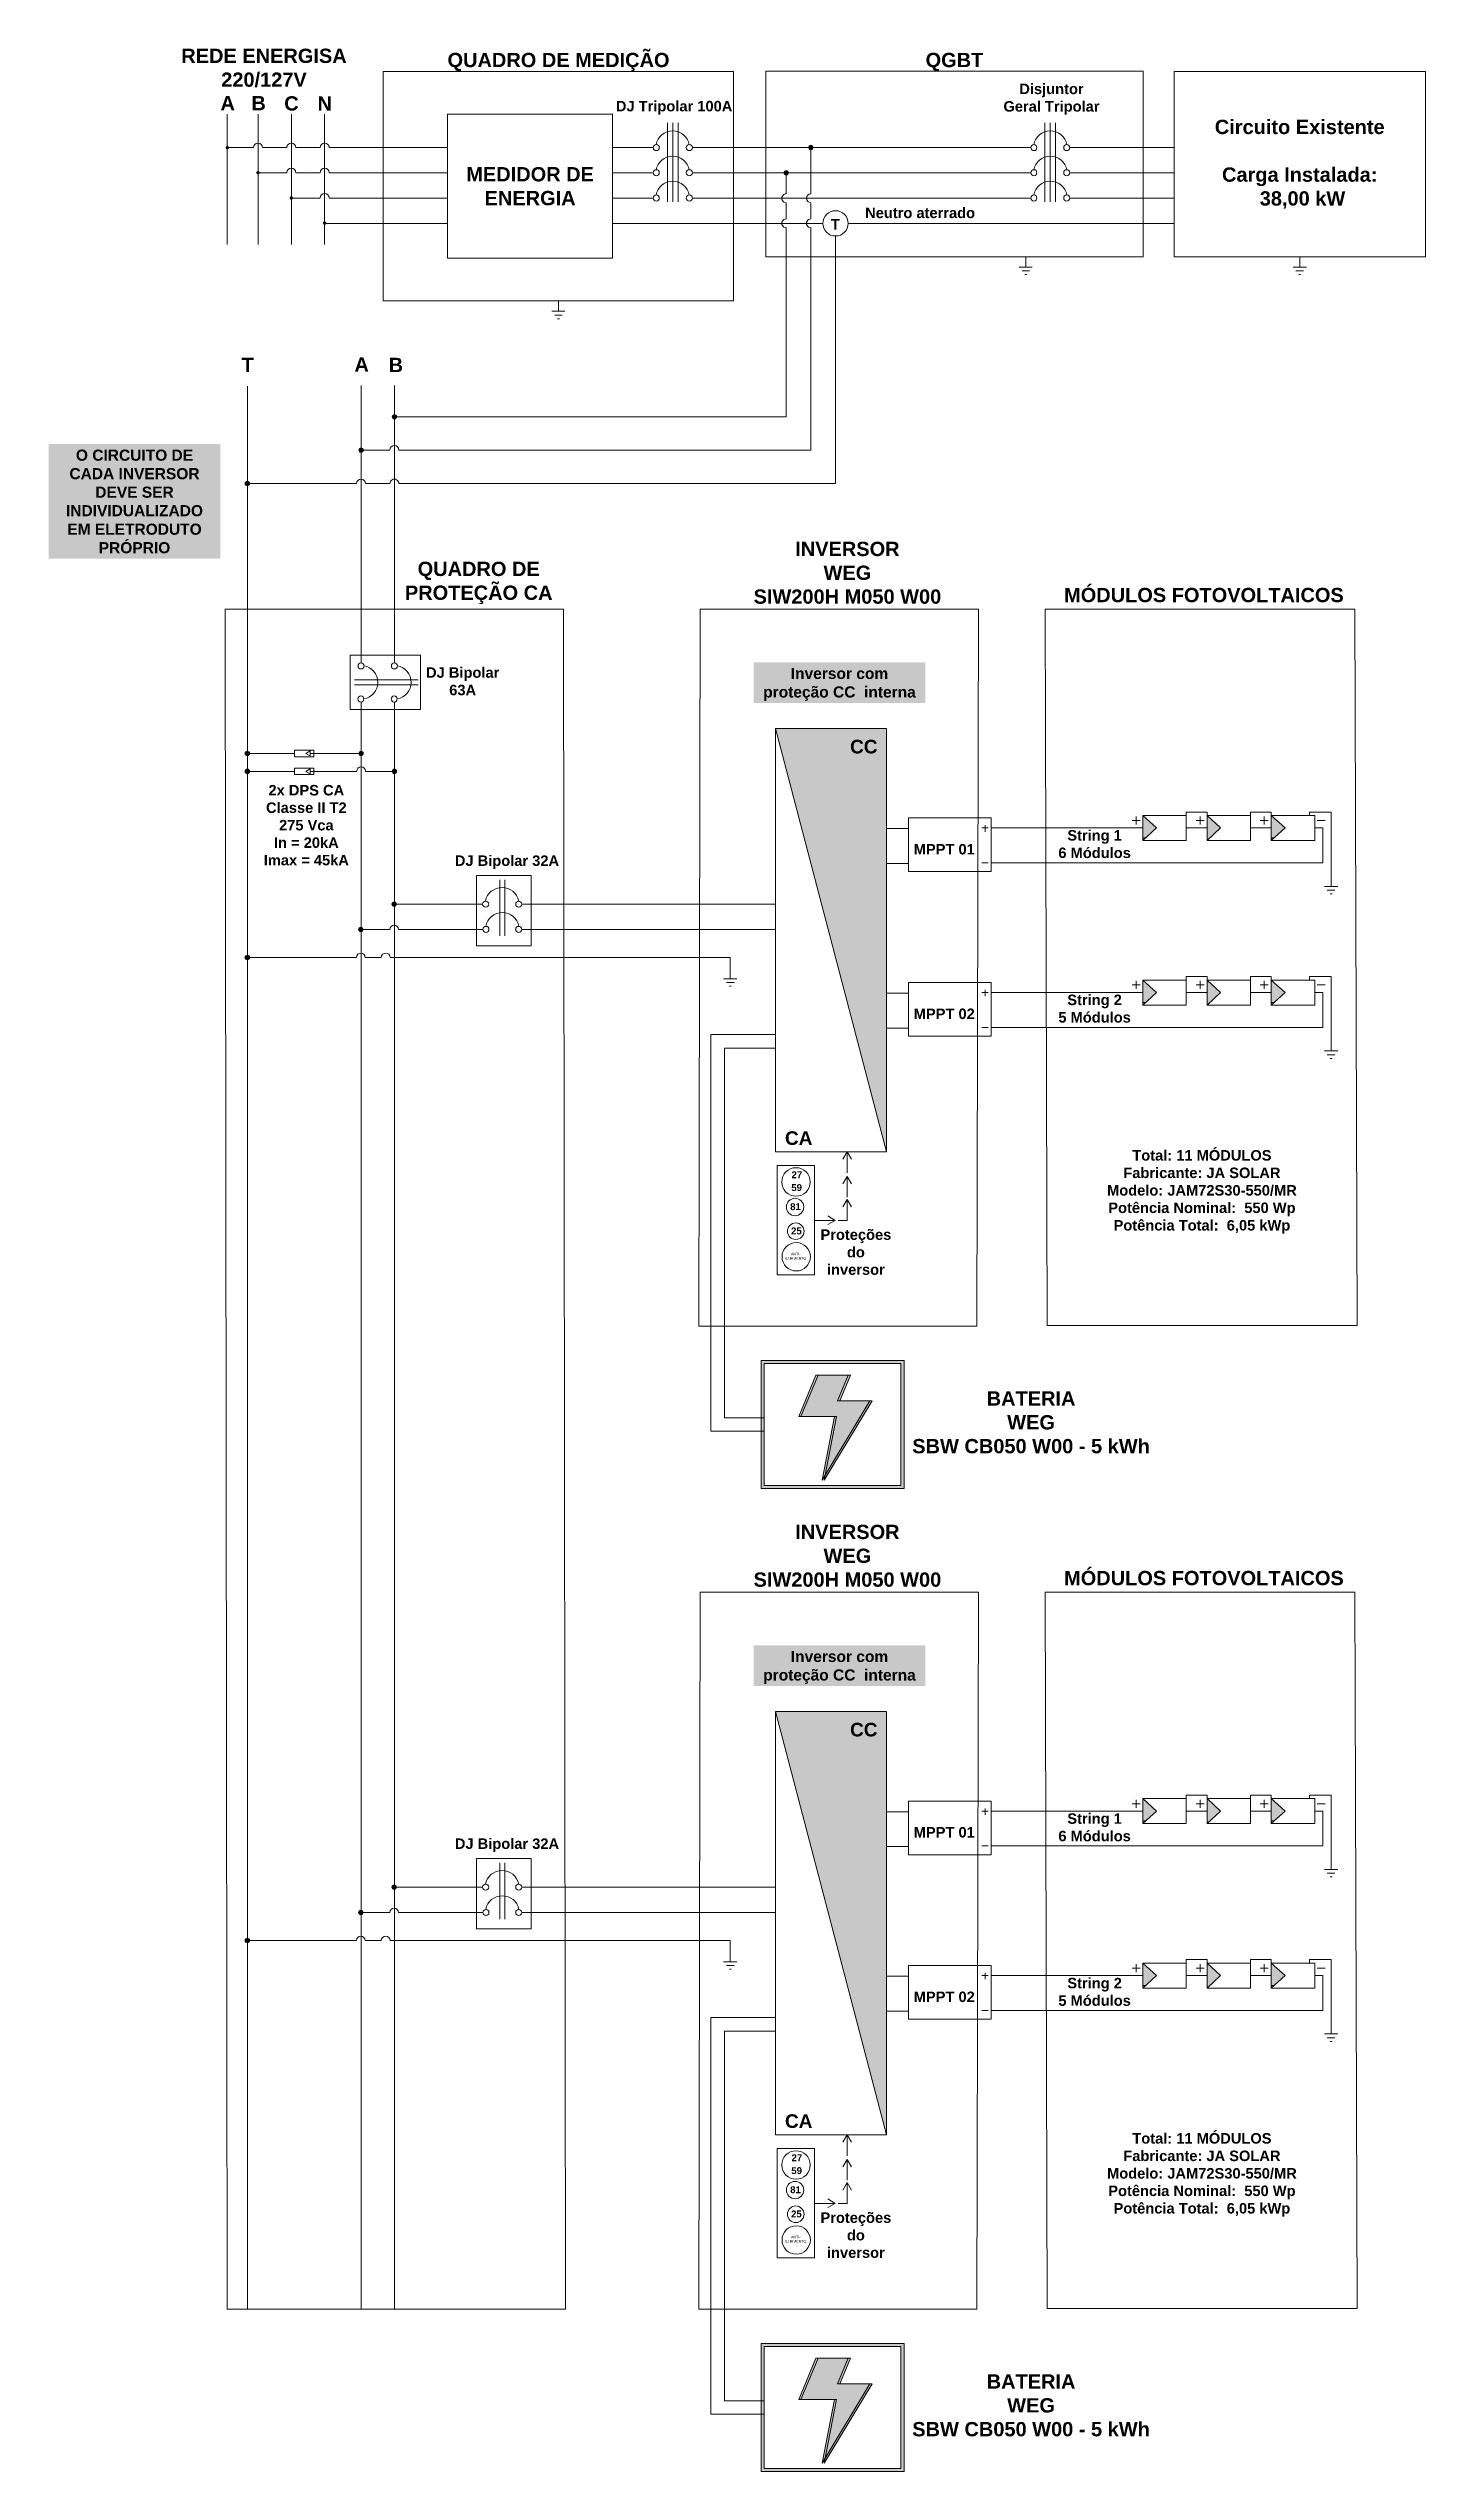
# Model space of a CAD drawing. Header units: millimetres. Extents: x 3949 to 6371, y -2050 to -943.
# Drawn here: x 6284.1 to 6346.1, y -1798.8 to -1689.7 of the extents above; entities that cross this region are included whole.
import ezdxf

# ---------------------------------------------------------------- set-up
doc = ezdxf.new("R2010")
doc.units = ezdxf.units.MM
doc.linetypes.add('ACAD_ISO03W100', pattern=[30, 12, -18])
doc.layers.add('DESENHO', color=7, linetype='Continuous', lineweight=0)
doc.styles.add('Annotative', font='arial.ttf')
doc.styles.add('PDF Arial', font='arial.ttf')
doc.styles.get("Standard").update_dxf_attribs({"font": 'arial.ttf'})
pattern_1 = [(0, (2467.905, -2305.0364), (0, 6.985), [5.08, -1.905]), (90, (2467.905, -2305.0364), (-6.985, 4e-16), [5.08, -1.905])]
pattern_2 = [(0, (2467.905, -2312.446), (0, 6.985), [5.08, -1.905]), (90, (2467.905, -2312.446), (-6.985, 4e-16), [5.08, -1.905])]
pattern_3 = [(0, (2467.905, -2349.308), (0, 6.985), [5.08, -1.905]), (90, (2467.905, -2349.308), (-6.985, 4e-16), [5.08, -1.905])]
pattern_4 = [(0, (2467.905, -2356.7175), (0, 6.985), [5.08, -1.905]), (90, (2467.905, -2356.7175), (-6.985, 4e-16), [5.08, -1.905])]

msp = doc.modelspace()

# ---------------------------------------------------------------- texts
at = {"lineweight": 0, "insert": (6326.3, -1697.37), "char_height": 0.4723, "width": 5.8231, "attachment_point": 9, "style": 'PDF Arial'}
msp.add_mtext('\\pxqc;{\\fArial|b1|i0|c0|p34;Neutro aterrado}', dxfattribs=at)
at = {"layer": 'DESENHO', "lineweight": 0}
for s, insert, char_height, width, attachment_point, style in [('\\pxqc;{\\fArial|b1|i0|c0|p34;REDE ENERGISA\\P220/127V}', (6288.97, -1691.47), 0.644, 9.7574, 7, 'PDF Arial'), ('\\pxqc;{\\fArial|b1|i0|c0|p34;Disjuntor \\P\\pt9;Geral Tripolar}', (6332.32, -1692.71), 0.4723, 6.0339, 9, 'PDF Arial'), ('{\\fArial|b1|i0|c0|p34;A}', (6292.54, -1692.51), 0.644, 9.8754, 9, 'PDF Arial'), ('{\\fArial|b1|i0|c0|p34;B}', (6293.93, -1692.51), 0.644, 9.8754, 9, 'PDF Arial'), ('{\\fArial|b1|i0|c0|p34;C}', (6295.41, -1692.53), 0.644, 9.8754, 9, 'PDF Arial'), ('\\pxqc;{\\fArial|b1|i0|c0|p34;DJ Tripolar 100A}', (6315.33, -1692.7), 0.4723, 6.0339, 9, 'PDF Arial'), ('\\pxqc;{\\fArial|b1|i0|c0|p34;Circuito Existente\\P\\PCarga Instalada:\\P 38,00 kW }', (6340.48, -1694.94), 0.644, 11.3255, 5, 'PDF Arial'), ('\\pxqc;{\\fArial|b1|i0|c0|p34;MEDIDOR DE ENERGIA}', (6305.83, -1695.93), 0.644, 7.4245, 5, 'PDF Arial'), ('{\\fArial|b1|i0|c0|p34;A}', (6298.57, -1704.28), 0.644, 9.8754, 9, 'PDF Arial'), ('{\\fArial|b1|i0|c0|p34;B}', (6300.11, -1704.3), 0.644, 9.8754, 9, 'PDF Arial'), ('\\pxqc;{\\fArial|b1|i0|c0|p34;INVERSOR\\PWEG\\PSIW200H M050 W00}', (6314.87, -1714.74), 0.644, 10.4912, 7, 'PDF Arial'), ('{\\fArial|b1|i0|c0|p34;MÓDULOS FOTOVOLTAICOS}', (6329.87, -1714.67), 0.644, 13.8912, 7, 'PDF Arial'), ('{\\fArial|b1|i0|c0|p34;MÓDULOS FOTOVOLTAICOS}', (6329.87, -1714.67), 0.644, 13.8912, 7, 'PDF Arial'), ('\\pxqc;{\\fArial|b1|i0|c0|p34;DJ Bipolar 63A}', (6304.94, -1718.86), 0.4723, 4.2913, 9, 'PDF Arial'), ('\\pxqc;{\\fArial|b1|i0|c0|p34;2x DPS CA\\PClasse II T2\\P275 Vca\\PIn = 20kA\\PImax = 45kA}', (6298.25, -1726.52), 0.4723, 4.9896, 9, 'PDF Arial'), ('\\pxqc;{\\fArial|b1|i0|c0|p34;String 1\\P6 Módulos}', (6333.74, -1726.19), 0.4723, 4.9896, 9, 'PDF Arial'), ('\\pxqc;{\\fArial|b1|i0|c0|p34;DJ Bipolar 32A}', (6307.1, -1726.68), 0.4723, 4.6226, 9, 'PDF Arial'), ('{\\fArial|b1|i0|c0|p34;MPPT 01}', (6325.85, -1726.03), 0.4723, 4.9896, 9, 'PDF Arial'), ('{\\fArial|b1|i0|c0|p34;MPPT 01}', (6325.85, -1726.03), 0.4723, 4.9896, 9, 'PDF Arial'), ('\\pxqc;{\\fArial|b1|i0|c0|p34;String 2\\P5 Módulos}', (6333.74, -1733.6), 0.4723, 4.9896, 9, 'PDF Arial'), ('{\\fArial|b1|i0|c0|p34;MPPT 02}', (6325.85, -1733.44), 0.4723, 4.9896, 9, 'PDF Arial'), ('{\\fArial|b1|i0|c0|p34;MPPT 02}', (6325.85, -1733.44), 0.4723, 4.9896, 9, 'PDF Arial'), ('\\pxqc,t12;{\\fArial|b1|i0|c0|p34;Total: 11 MÓDULOS \\P\\ptz;Fabricante: JA SOLAR\\PModelo: JAM72S30-550/MR\\PPotência Nominal:  550 Wp\\PPotência Total:  6,05 kWp}', (6343.05, -1743.1), 0.4723, 13.9463, 9, 'Annotative'), ('\\pxqc;{\\fArial|b1|i0|c0|p34;BATERIA\\PWEG\\PSBW CB050 W00 - 5 kWh}', (6322.74, -1753), 0.644, 11.2895, 7, 'PDF Arial'), ('\\pxqc;{\\fArial|b1|i0|c0|p34;INVERSOR\\PWEG\\PSIW200H M050 W00}', (6314.87, -1759.01), 0.644, 10.4912, 7, 'PDF Arial'), ('{\\fArial|b1|i0|c0|p34;MÓDULOS FOTOVOLTAICOS}', (6329.87, -1758.94), 0.644, 13.8912, 7, 'PDF Arial'), ('{\\fArial|b1|i0|c0|p34;MÓDULOS FOTOVOLTAICOS}', (6329.87, -1758.94), 0.644, 13.8912, 7, 'PDF Arial'), ('{\\fArial|b1|i0|c0|p34;MPPT 01}', (6325.85, -1770.3), 0.4723, 4.9896, 9, 'PDF Arial'), ('{\\fArial|b1|i0|c0|p34;MPPT 01}', (6325.85, -1770.3), 0.4723, 4.9896, 9, 'PDF Arial'), ('\\pxqc;{\\fArial|b1|i0|c0|p34;String 1\\P6 Módulos}', (6333.74, -1770.47), 0.4723, 4.9896, 9, 'PDF Arial'), ('\\pxqc;{\\fArial|b1|i0|c0|p34;DJ Bipolar 32A}', (6307.1, -1770.95), 0.4723, 4.6226, 9, 'PDF Arial'), ('{\\fArial|b1|i0|c0|p34;MPPT 02}', (6325.85, -1777.71), 0.4723, 4.9896, 9, 'PDF Arial'), ('{\\fArial|b1|i0|c0|p34;MPPT 02}', (6325.85, -1777.71), 0.4723, 4.9896, 9, 'PDF Arial'), ('\\pxqc;{\\fArial|b1|i0|c0|p34;String 2\\P5 Módulos}', (6333.74, -1777.88), 0.4723, 4.9896, 9, 'PDF Arial'), ('\\pxqc,t12;{\\fArial|b1|i0|c0|p34;Total: 11 MÓDULOS \\P\\ptz;Fabricante: JA SOLAR\\PModelo: JAM72S30-550/MR\\PPotência Nominal:  550 Wp\\PPotência Total:  6,05 kWp}', (6343.05, -1787.37), 0.4723, 13.9463, 9, 'Annotative'), ('\\pxqc;{\\fArial|b1|i0|c0|p34;BATERIA\\PWEG\\PSBW CB050 W00 - 5 kWh}', (6322.74, -1797.27), 0.644, 11.2895, 7, 'PDF Arial')]:
    msp.add_mtext(s, dxfattribs=dict(at, insert=insert, char_height=char_height, width=width, attachment_point=attachment_point, style=style))
at = {"layer": 'DESENHO', "lineweight": 0, "style": 'PDF Arial'}
for s, width, gutter_width, heights, insert, char_height, attachment_point in [('\\pxqc;{\\fArial|b1|i0|c0|p34;QUADRO DE MEDIÇÃO}', 15.7613, 18.41, [2.49], (6314.99, -1690.76), 0.644, 9), ('\\pxqc;{\\fArial|b1|i0|c0|p34;QGBT}', 16.991, 25.9, [0.713], (6333.43, -1690.75), 0.644, 9), ('\\pxqc;{\\fArial|b1|i0|c0|p34;QUADRO DE \\PPROTEÇÃO CA}', 13.8912, 25.9, [3.5], (6296.57, -1714.75), 0.644, 7), ('\\pxqc;{\\fArial|b1|i0|c0|p34;Proteções \\Pdo inversor}', 1.5658, 12.5, [0], (6321.28, -1744.96), 0.4723, 9), ('\\pxqc;{\\fArial|b1|i0|c0|p34;Proteções \\Pdo inversor}', 1.5658, 12.5, [0], (6321.28, -1744.96), 0.4723, 9), ('\\pxqc;{\\fArial|b1|i0|c0|p34;Proteções \\Pdo inversor}', 1.5658, 12.5, [0], (6321.28, -1789.23), 0.4723, 9), ('\\pxqc;{\\fArial|b1|i0|c0|p34;Proteções \\Pdo inversor}', 1.5658, 12.5, [0], (6321.28, -1789.23), 0.4723, 9)]:
    msp.add_mtext_dynamic_manual_height_columns(s, width=width, gutter_width=gutter_width, heights=heights, dxfattribs=dict(at, insert=insert, char_height=char_height, attachment_point=attachment_point))
at = {"layer": 'DESENHO', "color": 5, "lineweight": 0, "insert": (6296.91, -1692.53), "char_height": 0.644, "width": 9.8754, "attachment_point": 9, "style": 'PDF Arial'}
msp.add_mtext('{\\fArial|b1|i0|c0|p34;N}', dxfattribs=at)
at = {"layer": 'DESENHO', "color": 3, "lineweight": 0, "insert": (6319.94, -1697.88), "char_height": 0.4734, "attachment_point": 9, "style": 'PDF Arial'}
msp.add_mtext_dynamic_manual_height_columns('\\pxqc;{\\fArial|b1|i0|c0|p34;T}', width=0.7284, gutter_width=19.04, heights=[0.524], dxfattribs=at)
at = {"layer": 'DESENHO', "color": 3, "lineweight": 0, "insert": (6293.39, -1704.29), "char_height": 0.644, "width": 9.8754, "attachment_point": 9, "style": 'PDF Arial'}
msp.add_mtext('{\\fArial|b1|i0|c0|p34;T}', dxfattribs=at)
at = {"layer": 'DESENHO', "char_height": 0.5, "attachment_point": 1, "style": 'PDF Arial', "bg_fill": 1, "box_fill_scale": 1.5, "bg_fill_color": 1, "bg_fill_transparency": 0}
for s, insert in [('\\pxqc;{\\fArial|b1|i0|c0|p34;\\C255;\\c16777215;O CIRCUITO DE CADA INVERSOR DEVE SER INDIVIDUALIZADO EM ELETRODUTO PRÓPRIO}', (6284.4, -1707.79)), ('\\pxqc;{\\fArial|b1|i0|c0|p34;\\C255;\\c16777215;Inversor com proteção CC  interna}', (6316.14, -1717.62)), ('\\pxqc;{\\fArial|b1|i0|c0|p34;\\C255;\\c16777215;Inversor com proteção CC  interna}', (6316.14, -1761.89))]:
    msp.add_mtext_dynamic_manual_height_columns(s, width=7.2381, gutter_width=55.22, heights=[0], dxfattribs=dict(at, insert=insert))
at = {"layer": 'DESENHO', "lineweight": 0, "char_height": 0.6122, "attachment_point": 9, "style": 'PDF Arial'}
for s, insert in [('{\\fArial|b1|i0|c0|p34;CC}', (6321.47, -1721.48)), ('{\\fArial|b1|i0|c0|p34;CC}', (6321.47, -1721.48)), ('{\\fArial|b1|i0|c0|p34;CA}', (6318.54, -1739.11)), ('{\\fArial|b1|i0|c0|p34;CA}', (6318.54, -1739.11)), ('{\\fArial|b1|i0|c0|p34;CC}', (6321.47, -1765.75)), ('{\\fArial|b1|i0|c0|p34;CC}', (6321.47, -1765.75)), ('{\\fArial|b1|i0|c0|p34;CA}', (6318.54, -1783.38)), ('{\\fArial|b1|i0|c0|p34;CA}', (6318.54, -1783.38))]:
    msp.add_mtext(s, dxfattribs=dict(at, insert=insert))
at = {"layer": 'DESENHO', "lineweight": 0, "char_height": 0.3104, "attachment_point": 3}
for s, width, heights, insert in [('\\pxql;{\\fArial|b1|i0|c0|p34;27}', 3.9314, [0.102], (6321.53, -1740.29)), ('\\pxql;{\\fArial|b1|i0|c0|p34;27}', 3.9314, [0.102], (6321.53, -1740.29)), ('\\pxql;{\\fArial|b1|i0|c0|p34;59}', 3.9314, [0.102], (6321.52, -1740.87)), ('\\pxql;{\\fArial|b1|i0|c0|p34;59}', 3.9314, [0.102], (6321.52, -1740.87)), ('\\pxql;{\\fArial|b1|i0|c0|p34;81}', 3.9314, [0.102], (6321.47, -1741.73)), ('\\pxql;{\\fArial|b1|i0|c0|p34;81}', 3.9314, [0.102], (6321.47, -1741.73)), ('\\pxql;{\\fArial|b1|i0|c0|p34;25}', 3.9314, [0.102], (6321.51, -1742.82)), ('\\pxql;{\\fArial|b1|i0|c0|p34;25}', 3.9314, [0.102], (6321.51, -1742.82)), ('\\pxqc;{\\H0.375x;ANTI-\\PILHAMENTO}', 1.9438, [0.999], (6318.76, -1743.96)), ('\\pxqc;{\\H0.375x;ANTI-\\PILHAMENTO}', 1.9438, [0.999], (6318.76, -1743.96)), ('\\pxql;{\\fArial|b1|i0|c0|p34;27}', 3.9314, [0.102], (6321.53, -1784.56)), ('\\pxql;{\\fArial|b1|i0|c0|p34;27}', 3.9314, [0.102], (6321.53, -1784.56)), ('\\pxql;{\\fArial|b1|i0|c0|p34;59}', 3.9314, [0.102], (6321.52, -1785.14)), ('\\pxql;{\\fArial|b1|i0|c0|p34;59}', 3.9314, [0.102], (6321.52, -1785.14)), ('\\pxql;{\\fArial|b1|i0|c0|p34;81}', 3.9314, [0.102], (6321.47, -1786)), ('\\pxql;{\\fArial|b1|i0|c0|p34;81}', 3.9314, [0.102], (6321.47, -1786)), ('\\pxql;{\\fArial|b1|i0|c0|p34;25}', 3.9314, [0.102], (6321.51, -1787.09)), ('\\pxql;{\\fArial|b1|i0|c0|p34;25}', 3.9314, [0.102], (6321.51, -1787.09)), ('\\pxqc;{\\H0.375x;ANTI-\\PILHAMENTO}', 1.9438, [0.999], (6318.76, -1788.23)), ('\\pxqc;{\\H0.375x;ANTI-\\PILHAMENTO}', 1.9438, [0.999], (6318.76, -1788.23))]:
    msp.add_mtext_dynamic_manual_height_columns(s, width=width, gutter_width=12.5, heights=heights, dxfattribs=dict(at, insert=insert))

# ---------------------------------------------------------------- blocks, each defined once
blk = doc.blocks.new('bolt_grey')
at = {"layer": 'DESENHO', "true_color": 0x939598}
h = blk.add_hatch(color=252, dxfattribs=at)
h.dxf.hatch_style = 1
h.paths.add_polyline_path([(11.8, -26.5), (3.9, -66.9), (34.4, -16.4), (13.8, -16.4), (20.6, 0), (0, 0), (-10.9, -26.5)])
at = {"layer": 'DESENHO', "color": 252, "true_color": 0x939598}
for p, q in [((0, 0), (-10.9, -26.5)), ((0, 0), (20.6, 0)), ((20.6, 0), (13.8, -16.4)), ((-10.9, -26.5), (11.8, -26.5)), ((34.4, -16.4), (3.9, -66.9)), ((11.8, -26.5), (3.9, -66.9)), ((13.8, -16.4), (34.4, -16.4))]:
    blk.add_line(p, q, dxfattribs=at)
blk = doc.blocks.new('bolt')
at = {"layer": 'DESENHO'}
h = blk.add_hatch(color=256, dxfattribs=at)
h.dxf.hatch_style = 1
h.paths.add_polyline_path([(11.8, -26.5), (3.9, -66.9), (34.4, -16.4), (13.8, -16.4), (20.6, 0), (0, 0), (-10.9, -26.5)])
for p, q in [((0, 0), (-10.9, -26.5)), ((0, 0), (20.6, 0)), ((20.6, 0), (13.8, -16.4)), ((-10.9, -26.5), (11.8, -26.5)), ((34.4, -16.4), (3.9, -66.9)), ((11.8, -26.5), (3.9, -66.9)), ((13.8, -16.4), (34.4, -16.4))]:
    blk.add_line(p, q, dxfattribs=at)
blk = doc.blocks.new('battery')
at = {"layer": 'DESENHO'}
h = blk.add_hatch(color=256, dxfattribs=at)
h.dxf.hatch_style = 1
h.paths.add_polyline_path([(0, 0), (0, -81.6), (91.1, -81.6), (91.1, 0)])
h.paths.add_polyline_path([(89.1, -2), (89.1, -79.6), (2, -79.6), (2, -2)], flags=16)
for points in [[(0, 0), (91.1, 0), (91.1, -81.6), (0, -81.6)], [(2, -2), (89.1, -2), (89.1, -79.6), (2, -79.6)]]:
    blk.add_lwpolyline(points, close=True, dxfattribs=at)
for name, p in [('bolt', (34.9, -9.3)), ('bolt_grey', (36.3, -9.3))]:
    blk.add_blockref(name, p, dxfattribs=at)

# ---------------------------------------------------------------- hatches: boundary and pattern name
at = {"layer": 'DESENHO', "lineweight": 0}
h = msp.add_hatch(color=256, dxfattribs=at)
h.dxf.hatch_style = 1
h.paths.add_polyline_path([(6292.28, -1694.19, -1), (6292.12, -1694.19, -1)])
h = msp.add_hatch(color=256, dxfattribs=at)
h.dxf.hatch_style = 1
h.paths.add_polyline_path([(6318.57, -1694.18, 1), (6318.37, -1694.18, 1)])
h = msp.add_hatch(color=256, dxfattribs=at)
h.dxf.hatch_style = 1
h.paths.add_polyline_path([(6293.66, -1695.32, -1), (6293.5, -1695.32, -1)])
h = msp.add_hatch(color=256, dxfattribs=at)
h.dxf.hatch_style = 1
h.paths.add_polyline_path([(6317.46, -1695.32, 1), (6317.26, -1695.32, 1)])
h = msp.add_hatch(color=256, dxfattribs=at)
h.dxf.hatch_style = 1
h.paths.add_polyline_path([(6295.16, -1696.46, -1), (6295, -1696.46, -1)])
h = msp.add_hatch(color=5, dxfattribs=at)
h.dxf.hatch_style = 1
h.paths.add_polyline_path([(6296.66, -1697.59, -1), (6296.5, -1697.59, -1)])
h = msp.add_hatch(color=256, dxfattribs=at)
h.dxf.hatch_style = 1
h.paths.add_polyline_path([(6299.82, -1706.31, 1), (6299.62, -1706.31, 1)])
h = msp.add_hatch(color=256, dxfattribs=at)
h.dxf.hatch_style = 1
h.paths.add_polyline_path([(6298.32, -1707.81, 1), (6298.12, -1707.81, 1)])
h = msp.add_hatch(color=3, dxfattribs=at)
h.dxf.hatch_style = 1
h.paths.add_polyline_path([(6293.2, -1709.32, 1), (6293, -1709.32, 1)])
h = msp.add_hatch(color=256, dxfattribs=at)
h.dxf.hatch_style = 1
h.paths.add_polyline_path([(6321.88, -1720.35), (6316.88, -1720.35), (6321.88, -1739.17)])
h.paths.add_polyline_path([(6320.13, -1721.81), (6321.67, -1721.81), (6321.67, -1720.55), (6320.13, -1720.55)], flags=24)
h = msp.add_hatch(color=256, dxfattribs=at)
h.dxf.hatch_style = 1
h.paths.add_polyline_path([(6321.88, -1720.35), (6316.88, -1720.35), (6321.88, -1739.42)])
h.paths.add_polyline_path([(6320.13, -1721.81), (6321.67, -1721.81), (6321.67, -1720.55), (6320.13, -1720.55)], flags=16)
h = msp.add_hatch(color=3, dxfattribs=at)
h.dxf.hatch_style = 1
h.paths.add_polyline_path([(6293.2, -1721.47, 1), (6293, -1721.47, 1)])
h = msp.add_hatch(color=3, dxfattribs=at)
h.dxf.hatch_style = 1
h.paths.add_polyline_path([(6293.2, -1721.47, 1), (6293, -1721.47, 1)])
h = msp.add_hatch(color=256, dxfattribs=at)
h.dxf.hatch_style = 1
h.paths.add_polyline_path([(6298.32, -1721.47, 1), (6298.12, -1721.47, 1)])
h = msp.add_hatch(color=256, dxfattribs=at)
h.dxf.hatch_style = 1
h.paths.add_polyline_path([(6298.32, -1721.47, 1), (6298.12, -1721.47, 1)])
h = msp.add_hatch(color=3, dxfattribs=at)
h.dxf.hatch_style = 1
h.paths.add_polyline_path([(6293.2, -1722.28, 1), (6293, -1722.28, 1)])
h = msp.add_hatch(color=3, dxfattribs=at)
h.dxf.hatch_style = 1
h.paths.add_polyline_path([(6293.2, -1722.28, 1), (6293, -1722.28, 1)])
h = msp.add_hatch(color=256, dxfattribs=at)
h.dxf.hatch_style = 1
h.paths.add_polyline_path([(6299.82, -1722.28, 1), (6299.62, -1722.28, 1)])
h = msp.add_hatch(color=256, dxfattribs=at)
h.dxf.hatch_style = 1
h.paths.add_polyline_path([(6299.82, -1722.28, 1), (6299.62, -1722.28, 1)])
h = msp.add_hatch(dxfattribs=at)
h.set_pattern_fill('ANGLE')
h.set_pattern_definition(pattern_1)
h.paths.add_polyline_path([(6339.19, -1725.4), (6339.82, -1724.83), (6339.19, -1724.27)])
h.paths.add_polyline_path([(6336.31, -1725.4), (6336.92, -1724.83), (6336.31, -1724.27)])
h.paths.add_polyline_path([(6333.42, -1725.4), (6334.03, -1724.83), (6333.42, -1724.27)])
h = msp.add_hatch(color=7, dxfattribs=at)
h.dxf.hatch_style = 1
h.paths.add_polyline_path([(6333.42, -1725.4), (6334.03, -1724.83), (6333.42, -1724.27)])
h.paths.add_polyline_path([(6336.31, -1725.4), (6336.92, -1724.83), (6336.31, -1724.27)])
h.paths.add_polyline_path([(6339.19, -1725.4), (6339.82, -1724.83), (6339.19, -1724.27)])
h = msp.add_hatch(dxfattribs=at)
h.set_pattern_fill('ANGLE')
h.set_pattern_definition(pattern_1)
h.paths.add_polyline_path([(6339.19, -1725.4), (6339.82, -1724.83), (6339.19, -1724.27)])
h.paths.add_polyline_path([(6336.31, -1725.4), (6336.92, -1724.83), (6336.31, -1724.27)])
h.paths.add_polyline_path([(6333.42, -1725.4), (6334.03, -1724.83), (6333.42, -1724.27)])
h = msp.add_hatch(color=7, dxfattribs=at)
h.dxf.hatch_style = 1
h.paths.add_polyline_path([(6333.42, -1725.4), (6334.03, -1724.83), (6333.42, -1724.27)])
h.paths.add_polyline_path([(6336.31, -1725.4), (6336.92, -1724.83), (6336.31, -1724.27)])
h.paths.add_polyline_path([(6339.19, -1725.4), (6339.82, -1724.83), (6339.19, -1724.27)])
h = msp.add_hatch(color=256, dxfattribs=at)
h.dxf.hatch_style = 1
h.paths.add_polyline_path([(6299.81, -1728.26, 1), (6299.61, -1728.26, 1)])
h = msp.add_hatch(color=256, dxfattribs=at)
h.dxf.hatch_style = 1
h.paths.add_polyline_path([(6298.31, -1729.4, 1), (6298.11, -1729.4, 1)])
h = msp.add_hatch(color=3, dxfattribs=at)
h.dxf.hatch_style = 1
h.paths.add_polyline_path([(6293.19, -1730.66, 1), (6293, -1730.66, 1)])
h = msp.add_hatch(dxfattribs=at)
h.set_pattern_fill('ANGLE')
h.set_pattern_definition(pattern_2)
h.paths.add_polyline_path([(6339.19, -1732.81), (6339.82, -1732.24), (6339.19, -1731.68)])
h.paths.add_polyline_path([(6336.31, -1732.81), (6336.92, -1732.24), (6336.31, -1731.68)])
h.paths.add_polyline_path([(6333.42, -1732.81), (6334.03, -1732.24), (6333.42, -1731.68)])
h = msp.add_hatch(color=7, dxfattribs=at)
h.dxf.hatch_style = 1
h.paths.add_polyline_path([(6333.42, -1732.81), (6334.03, -1732.24), (6333.42, -1731.68)])
h.paths.add_polyline_path([(6336.31, -1732.81), (6336.92, -1732.24), (6336.31, -1731.68)])
h.paths.add_polyline_path([(6339.19, -1732.81), (6339.82, -1732.24), (6339.19, -1731.68)])
h = msp.add_hatch(dxfattribs=at)
h.set_pattern_fill('ANGLE')
h.set_pattern_definition(pattern_2)
h.paths.add_polyline_path([(6339.19, -1732.81), (6339.82, -1732.24), (6339.19, -1731.68)])
h.paths.add_polyline_path([(6336.31, -1732.81), (6336.92, -1732.24), (6336.31, -1731.68)])
h.paths.add_polyline_path([(6333.42, -1732.81), (6334.03, -1732.24), (6333.42, -1731.68)])
h = msp.add_hatch(color=7, dxfattribs=at)
h.dxf.hatch_style = 1
h.paths.add_polyline_path([(6333.42, -1732.81), (6334.03, -1732.24), (6333.42, -1731.68)])
h.paths.add_polyline_path([(6336.31, -1732.81), (6336.92, -1732.24), (6336.31, -1731.68)])
h.paths.add_polyline_path([(6339.19, -1732.81), (6339.82, -1732.24), (6339.19, -1731.68)])
h = msp.add_hatch(color=256, dxfattribs=at)
h.dxf.hatch_style = 1
h.paths.add_polyline_path([(6321.88, -1764.62), (6316.88, -1764.62), (6321.88, -1783.44)])
h.paths.add_polyline_path([(6320.13, -1766.08), (6321.67, -1766.08), (6321.67, -1764.82), (6320.13, -1764.82)], flags=24)
h = msp.add_hatch(color=256, dxfattribs=at)
h.dxf.hatch_style = 1
h.paths.add_polyline_path([(6321.88, -1764.62), (6316.88, -1764.62), (6321.88, -1783.69)])
h.paths.add_polyline_path([(6320.13, -1766.08), (6321.67, -1766.08), (6321.67, -1764.82), (6320.13, -1764.82)], flags=16)
h = msp.add_hatch(dxfattribs=at)
h.set_pattern_fill('ANGLE')
h.set_pattern_definition(pattern_3)
h.paths.add_polyline_path([(6339.19, -1769.67), (6339.82, -1769.1), (6339.19, -1768.54)])
h.paths.add_polyline_path([(6336.31, -1769.67), (6336.92, -1769.1), (6336.31, -1768.54)])
h.paths.add_polyline_path([(6333.42, -1769.67), (6334.03, -1769.1), (6333.42, -1768.54)])
h = msp.add_hatch(color=7, dxfattribs=at)
h.dxf.hatch_style = 1
h.paths.add_polyline_path([(6333.42, -1769.67), (6334.03, -1769.1), (6333.42, -1768.54)])
h.paths.add_polyline_path([(6336.31, -1769.67), (6336.92, -1769.1), (6336.31, -1768.54)])
h.paths.add_polyline_path([(6339.19, -1769.67), (6339.82, -1769.1), (6339.19, -1768.54)])
h = msp.add_hatch(dxfattribs=at)
h.set_pattern_fill('ANGLE')
h.set_pattern_definition(pattern_3)
h.paths.add_polyline_path([(6339.19, -1769.67), (6339.82, -1769.1), (6339.19, -1768.54)])
h.paths.add_polyline_path([(6336.31, -1769.67), (6336.92, -1769.1), (6336.31, -1768.54)])
h.paths.add_polyline_path([(6333.42, -1769.67), (6334.03, -1769.1), (6333.42, -1768.54)])
h = msp.add_hatch(color=7, dxfattribs=at)
h.dxf.hatch_style = 1
h.paths.add_polyline_path([(6333.42, -1769.67), (6334.03, -1769.1), (6333.42, -1768.54)])
h.paths.add_polyline_path([(6336.31, -1769.67), (6336.92, -1769.1), (6336.31, -1768.54)])
h.paths.add_polyline_path([(6339.19, -1769.67), (6339.82, -1769.1), (6339.19, -1768.54)])
h = msp.add_hatch(color=256, dxfattribs=at)
h.dxf.hatch_style = 1
h.paths.add_polyline_path([(6299.81, -1772.53, 1), (6299.61, -1772.53, 1)])
h = msp.add_hatch(color=256, dxfattribs=at)
h.dxf.hatch_style = 1
h.paths.add_polyline_path([(6298.31, -1773.67, 1), (6298.11, -1773.67, 1)])
h = msp.add_hatch(color=3, dxfattribs=at)
h.dxf.hatch_style = 1
h.paths.add_polyline_path([(6293.19, -1774.93, 1), (6293, -1774.93, 1)])
h = msp.add_hatch(dxfattribs=at)
h.set_pattern_fill('ANGLE')
h.set_pattern_definition(pattern_4)
h.paths.add_polyline_path([(6339.19, -1777.08), (6339.82, -1776.51), (6339.19, -1775.95)])
h.paths.add_polyline_path([(6336.31, -1777.08), (6336.92, -1776.51), (6336.31, -1775.95)])
h.paths.add_polyline_path([(6333.42, -1777.08), (6334.03, -1776.51), (6333.42, -1775.95)])
h = msp.add_hatch(color=7, dxfattribs=at)
h.dxf.hatch_style = 1
h.paths.add_polyline_path([(6333.42, -1777.08), (6334.03, -1776.51), (6333.42, -1775.95)])
h.paths.add_polyline_path([(6336.31, -1777.08), (6336.92, -1776.51), (6336.31, -1775.95)])
h.paths.add_polyline_path([(6339.19, -1777.08), (6339.82, -1776.51), (6339.19, -1775.95)])
h = msp.add_hatch(dxfattribs=at)
h.set_pattern_fill('ANGLE')
h.set_pattern_definition(pattern_4)
h.paths.add_polyline_path([(6339.19, -1777.08), (6339.82, -1776.51), (6339.19, -1775.95)])
h.paths.add_polyline_path([(6336.31, -1777.08), (6336.92, -1776.51), (6336.31, -1775.95)])
h.paths.add_polyline_path([(6333.42, -1777.08), (6334.03, -1776.51), (6333.42, -1775.95)])
h = msp.add_hatch(color=7, dxfattribs=at)
h.dxf.hatch_style = 1
h.paths.add_polyline_path([(6333.42, -1777.08), (6334.03, -1776.51), (6333.42, -1775.95)])
h.paths.add_polyline_path([(6336.31, -1777.08), (6336.92, -1776.51), (6336.31, -1775.95)])
h.paths.add_polyline_path([(6339.19, -1777.08), (6339.82, -1776.51), (6339.19, -1775.95)])

# ---------------------------------------------------------------- linework, layer by layer
for p, q in [((6292.19, -1692.68), (6292.19, -1698.55)), ((6293.58, -1692.68), (6293.58, -1698.55)), ((6295.08, -1692.68), (6295.08, -1698.55)), ((6312.01, -1696.63), (6312.01, -1693.08)), ((6312.25, -1696.63), (6312.25, -1693.08)), ((6312.49, -1696.63), (6312.49, -1693.08)), ((6329.01, -1696.63), (6329.01, -1693.08)), ((6329.24, -1696.63), (6329.24, -1693.08)), ((6329.48, -1696.63), (6329.48, -1693.08)), ((6293.38, -1694.19), (6292.28, -1694.19)), ((6293.78, -1694.19), (6294.88, -1694.19)), ((6295.28, -1694.19), (6296.38, -1694.19)), ((6296.78, -1694.19), (6302.11, -1694.19)), ((6309.54, -1694.19), (6311.37, -1694.19)), ((6313.13, -1694.19), (6328.37, -1694.19)), ((6318.47, -1696.27), (6318.47, -1694.28)), ((6330.13, -1694.19), (6334.82, -1694.19)), ((6294.88, -1695.32), (6293.58, -1695.32)), ((6296.38, -1695.32), (6295.28, -1695.32)), ((6302.11, -1695.32), (6296.78, -1695.32)), ((6311.37, -1695.32), (6309.54, -1695.32)), ((6328.37, -1695.32), (6313.13, -1695.32)), ((6317.36, -1696.27), (6317.36, -1695.32)), ((6318.47, -1694.96), (6318.47, -1696.27)), ((6334.82, -1695.32), (6330.13, -1695.32)), ((6296.38, -1696.46), (6295.08, -1696.46)), ((6302.11, -1696.46), (6296.78, -1696.46)), ((6309.54, -1696.46), (6311.37, -1696.46)), ((6313.13, -1696.46), (6328.37, -1696.46)), ((6317.36, -1697.4), (6317.36, -1696.67)), ((6330.13, -1696.46), (6334.82, -1696.46)), ((6317.36, -1706.31), (6317.36, -1697.79)), ((6298.22, -1704.91), (6298.22, -1717.39)), ((6298.22, -1704.91), (6298.22, -1717.39)), ((6299.72, -1704.9), (6299.72, -1717.39)), ((6299.72, -1704.9), (6299.72, -1717.39)), ((6299.72, -1706.31), (6317.36, -1706.31)), ((6299.52, -1707.81), (6298.22, -1707.81)), ((6299.92, -1707.81), (6318.47, -1707.81)), ((6297.93, -1718.16), (6300.79, -1718.16)), ((6297.93, -1718.16), (6300.79, -1718.16)), ((6297.93, -1718.38), (6300.79, -1718.38)), ((6297.93, -1718.38), (6300.79, -1718.38)), ((6298.22, -1719.15), (6298.22, -1791.53)), ((6298.22, -1719.15), (6298.22, -1791.53)), ((6299.72, -1719.15), (6299.72, -1791.53)), ((6299.72, -1719.15), (6299.72, -1791.53)), ((6296.09, -1721.47), (6298.22, -1721.47)), ((6296.09, -1721.47), (6298.22, -1721.47)), ((6296.09, -1722.28), (6298.02, -1722.28)), ((6296.09, -1722.28), (6298.02, -1722.28)), ((6298.42, -1722.28), (6299.82, -1722.28)), ((6298.42, -1722.28), (6299.82, -1722.28)), ((6335.37, -1724.83), (6336.31, -1724.83)), ((6335.37, -1724.83), (6336.31, -1724.83)), ((6338.27, -1724.83), (6339.19, -1724.83)), ((6338.27, -1724.83), (6339.19, -1724.83)), ((6341.16, -1724.83), (6341.52, -1724.83)), ((6341.52, -1724.83), (6341.16, -1724.83)), ((6341.16, -1724.83), (6341.52, -1724.83)), ((6341.52, -1724.83), (6341.16, -1724.83)), ((6341.52, -1724.83), (6341.52, -1726.4)), ((6341.52, -1724.83), (6341.52, -1726.4)), ((6304.46, -1729.69), (6304.46, -1727.16)), ((6304.69, -1729.69), (6304.69, -1727.16)), ((6322.87, -1726.43), (6321.88, -1726.43)), ((6322.87, -1726.43), (6321.88, -1726.43)), ((6326.6, -1726.4), (6341.52, -1726.4)), ((6326.6, -1726.4), (6341.52, -1726.4)), ((6299.81, -1728.26), (6303.7, -1728.26)), ((6305.46, -1728.26), (6313.46, -1728.26)), ((6313.46, -1728.26), (6316.88, -1728.26)), ((6313.46, -1728.26), (6316.88, -1728.26)), ((6298.31, -1729.4), (6298.21, -1729.4)), ((6299.91, -1729.4), (6303.7, -1729.4)), ((6305.46, -1729.4), (6313.46, -1729.4)), ((6313.46, -1729.4), (6316.88, -1729.4)), ((6313.46, -1729.4), (6316.88, -1729.4)), ((6335.37, -1732.24), (6336.31, -1732.24)), ((6335.37, -1732.24), (6336.31, -1732.24)), ((6338.27, -1732.24), (6339.19, -1732.24)), ((6338.27, -1732.24), (6339.19, -1732.24)), ((6341.16, -1732.24), (6341.52, -1732.24)), ((6341.52, -1732.24), (6341.16, -1732.24)), ((6341.16, -1732.24), (6341.52, -1732.24)), ((6341.52, -1732.24), (6341.16, -1732.24)), ((6341.52, -1732.24), (6341.52, -1733.81)), ((6341.52, -1732.24), (6341.52, -1733.81)), ((6322.87, -1733.84), (6321.88, -1733.84)), ((6322.87, -1733.84), (6321.88, -1733.84)), ((6326.6, -1733.81), (6341.52, -1733.81)), ((6326.6, -1733.81), (6341.52, -1733.81)), ((6314.58, -1751.39), (6314.58, -1734.74)), ((6320.11, -1739.42), (6319.91, -1739.75)), ((6320.11, -1739.42), (6319.91, -1739.75)), ((6320.11, -1740.36), (6320.11, -1739.42)), ((6320.11, -1739.42), (6320.3, -1739.75)), ((6320.11, -1740.36), (6320.11, -1739.42)), ((6320.11, -1739.42), (6320.3, -1739.75)), ((6320.11, -1740.52), (6319.91, -1740.85)), ((6320.11, -1740.52), (6319.91, -1740.85)), ((6320.11, -1741.56), (6319.91, -1741.89)), ((6320.11, -1741.56), (6319.91, -1741.89)), ((6320.11, -1741.46), (6320.11, -1740.52)), ((6320.11, -1740.52), (6320.3, -1740.85)), ((6320.11, -1741.46), (6320.11, -1740.52)), ((6320.11, -1740.52), (6320.3, -1740.85)), ((6320.11, -1742.5), (6320.11, -1741.56)), ((6320.11, -1741.56), (6320.3, -1741.89)), ((6320.11, -1742.5), (6320.11, -1741.56)), ((6320.11, -1741.56), (6320.3, -1741.89)), ((6318.63, -1742.5), (6318.63, -1742.5)), ((6318.63, -1742.5), (6319.57, -1742.5)), ((6318.63, -1742.5), (6318.63, -1742.5)), ((6318.63, -1742.5), (6319.57, -1742.5)), ((6319.57, -1742.5), (6319.23, -1742.3)), ((6319.57, -1742.5), (6319.23, -1742.3)), ((6319.57, -1742.5), (6319.23, -1742.69)), ((6319.57, -1742.5), (6319.23, -1742.69)), ((6320.11, -1742.5), (6319.7, -1742.5)), ((6320.11, -1742.5), (6319.7, -1742.5)), ((6335.37, -1769.1), (6336.31, -1769.1)), ((6335.37, -1769.1), (6336.31, -1769.1)), ((6338.27, -1769.1), (6339.19, -1769.1)), ((6338.27, -1769.1), (6339.19, -1769.1)), ((6341.16, -1769.1), (6341.52, -1769.1)), ((6341.52, -1769.1), (6341.16, -1769.1)), ((6341.16, -1769.1), (6341.52, -1769.1)), ((6341.52, -1769.1), (6341.16, -1769.1)), ((6341.52, -1769.1), (6341.52, -1770.67)), ((6341.52, -1769.1), (6341.52, -1770.67)), ((6322.87, -1770.7), (6321.88, -1770.7)), ((6322.87, -1770.7), (6321.88, -1770.7)), ((6326.6, -1770.67), (6341.52, -1770.67)), ((6326.6, -1770.67), (6341.52, -1770.67)), ((6304.46, -1773.97), (6304.46, -1771.43)), ((6304.69, -1773.97), (6304.69, -1771.43)), ((6299.81, -1772.53), (6303.7, -1772.53)), ((6305.46, -1772.53), (6313.46, -1772.53)), ((6313.46, -1772.53), (6316.88, -1772.53)), ((6313.46, -1772.53), (6316.88, -1772.53)), ((6298.31, -1773.67), (6298.21, -1773.67)), ((6299.91, -1773.67), (6303.7, -1773.67)), ((6305.46, -1773.67), (6313.46, -1773.67)), ((6313.46, -1773.67), (6316.88, -1773.67)), ((6313.46, -1773.67), (6316.88, -1773.67)), ((6335.37, -1776.51), (6336.31, -1776.51)), ((6335.37, -1776.51), (6336.31, -1776.51)), ((6338.27, -1776.51), (6339.19, -1776.51)), ((6338.27, -1776.51), (6339.19, -1776.51)), ((6341.16, -1776.51), (6341.52, -1776.51)), ((6341.52, -1776.51), (6341.16, -1776.51)), ((6341.16, -1776.51), (6341.52, -1776.51)), ((6341.52, -1776.51), (6341.16, -1776.51)), ((6341.52, -1776.51), (6341.52, -1778.08)), ((6341.52, -1776.51), (6341.52, -1778.08)), ((6322.87, -1778.11), (6321.88, -1778.11)), ((6322.87, -1778.11), (6321.88, -1778.11)), ((6326.6, -1778.08), (6341.52, -1778.08)), ((6326.6, -1778.08), (6341.52, -1778.08)), ((6314.58, -1795.66), (6314.58, -1779.01)), ((6320.11, -1783.69), (6319.91, -1784.02)), ((6320.11, -1783.69), (6319.91, -1784.02)), ((6320.11, -1784.63), (6320.11, -1783.69)), ((6320.11, -1783.69), (6320.3, -1784.02)), ((6320.11, -1784.63), (6320.11, -1783.69)), ((6320.11, -1783.69), (6320.3, -1784.02)), ((6320.11, -1784.79), (6319.91, -1785.12)), ((6320.11, -1784.79), (6319.91, -1785.12)), ((6320.11, -1785.73), (6320.11, -1784.79)), ((6320.11, -1784.79), (6320.3, -1785.12)), ((6320.11, -1785.73), (6320.11, -1784.79)), ((6320.11, -1784.79), (6320.3, -1785.12)), ((6320.11, -1785.83), (6319.91, -1786.17)), ((6320.11, -1785.83), (6319.91, -1786.17)), ((6320.11, -1786.77), (6320.11, -1785.83)), ((6320.11, -1785.83), (6320.3, -1786.17)), ((6320.11, -1786.77), (6320.11, -1785.83)), ((6320.11, -1785.83), (6320.3, -1786.17)), ((6318.63, -1786.77), (6318.63, -1786.77)), ((6318.63, -1786.77), (6319.57, -1786.77)), ((6318.63, -1786.77), (6318.63, -1786.77)), ((6318.63, -1786.77), (6319.57, -1786.77)), ((6319.57, -1786.77), (6319.23, -1786.57)), ((6319.57, -1786.77), (6319.23, -1786.57)), ((6319.57, -1786.77), (6319.23, -1786.96)), ((6319.57, -1786.77), (6319.23, -1786.96)), ((6320.11, -1786.77), (6319.7, -1786.77)), ((6320.11, -1786.77), (6319.7, -1786.77))]:
    msp.add_line(p, q, dxfattribs=at)
at = {"layer": 'DESENHO', "color": 5, "lineweight": 0}
for p, q in [((6296.58, -1692.68), (6296.58, -1698.55)), ((6302.11, -1697.6), (6296.58, -1697.6)), ((6319.01, -1697.6), (6309.54, -1697.6)), ((6334.82, -1697.6), (6320.15, -1697.6))]:
    msp.add_line(p, q, dxfattribs=at)
at = {"layer": 'DESENHO', "color": 0, "lineweight": 0}
for p, q in [((6318.47, -1697.4), (6318.47, -1696.67)), ((6318.47, -1707.81), (6318.47, -1697.79))]:
    msp.add_line(p, q, dxfattribs=at)
at = {"layer": 'DESENHO', "color": 3, "lineweight": 0}
for p, q in [((6319.58, -1698.17), (6319.58, -1709.32)), ((6328.11, -1699.91), (6328.19, -1699.91)), ((6328.15, -1699.57), (6328.15, -1699.11)), ((6340.44, -1699.91), (6340.52, -1699.91)), ((6340.48, -1699.57), (6340.48, -1699.11)), ((6307.11, -1701.56), (6307.11, -1701.09)), ((6307.06, -1701.9), (6307.15, -1701.9)), ((6293.1, -1704.93), (6293.1, -1791.53)), ((6293.1, -1704.93), (6293.1, -1791.53)), ((6293.1, -1709.32), (6298.02, -1709.32)), ((6298.42, -1709.32), (6299.52, -1709.32)), ((6299.92, -1709.32), (6319.58, -1709.32)), ((6295.22, -1721.47), (6293.1, -1721.47)), ((6295.22, -1721.47), (6293.1, -1721.47)), ((6295.22, -1722.28), (6293.1, -1722.28)), ((6295.22, -1722.28), (6293.1, -1722.28)), ((6341.85, -1727.8), (6341.94, -1727.8)), ((6341.85, -1727.8), (6341.94, -1727.8)), ((6298.02, -1730.66), (6293, -1730.66)), ((6298.41, -1730.66), (6299.13, -1730.66)), ((6299.53, -1730.66), (6313.46, -1730.66)), ((6314.84, -1730.66), (6313.45, -1730.66)), ((6314.84, -1730.66), (6313.45, -1730.66)), ((6314.84, -1731.62), (6314.84, -1730.66)), ((6314.84, -1731.62), (6314.84, -1730.66)), ((6314.8, -1731.96), (6314.88, -1731.96)), ((6314.8, -1731.96), (6314.88, -1731.96)), ((6341.85, -1735.21), (6341.94, -1735.21)), ((6341.85, -1735.21), (6341.94, -1735.21)), ((6341.85, -1772.07), (6341.94, -1772.07)), ((6341.85, -1772.07), (6341.94, -1772.07)), ((6298.02, -1774.93), (6293, -1774.93)), ((6298.41, -1774.93), (6299.13, -1774.93)), ((6299.53, -1774.93), (6313.46, -1774.93)), ((6314.84, -1774.93), (6313.45, -1774.93)), ((6314.84, -1774.93), (6313.45, -1774.93)), ((6314.84, -1775.89), (6314.84, -1774.93)), ((6314.84, -1775.89), (6314.84, -1774.93)), ((6314.8, -1776.23), (6314.88, -1776.23)), ((6314.8, -1776.23), (6314.88, -1776.23)), ((6341.85, -1779.48), (6341.94, -1779.48)), ((6341.85, -1779.48), (6341.94, -1779.48))]:
    msp.add_line(p, q, dxfattribs=at)
at = {"layer": 'DESENHO', "color": 18, "lineweight": 0, "true_color": 0x000000}
for p, q in [((6295.93, -1721.36), (6295.74, -1721.47)), ((6295.93, -1721.36), (6295.74, -1721.47)), ((6295.74, -1721.47), (6295.93, -1721.58)), ((6295.74, -1721.47), (6295.93, -1721.58)), ((6295.93, -1721.36), (6295.93, -1721.58)), ((6295.93, -1721.36), (6295.93, -1721.58)), ((6296.09, -1721.47), (6295.93, -1721.47)), ((6296.09, -1721.47), (6295.93, -1721.47)), ((6295.93, -1722.16), (6295.74, -1722.28)), ((6295.93, -1722.16), (6295.74, -1722.28)), ((6295.74, -1722.28), (6295.93, -1722.39)), ((6295.74, -1722.28), (6295.93, -1722.39)), ((6295.93, -1722.16), (6295.93, -1722.39)), ((6295.93, -1722.16), (6295.93, -1722.39)), ((6296.09, -1722.28), (6295.93, -1722.28)), ((6296.09, -1722.28), (6295.93, -1722.28))]:
    msp.add_line(p, q, dxfattribs=at)
at = {"layer": 'DESENHO', "color": 1, "lineweight": 0}
for p, q in [((6322.87, -1724.86), (6321.88, -1724.86)), ((6322.87, -1724.86), (6321.88, -1724.86)), ((6326.59, -1724.83), (6333.42, -1724.83)), ((6326.59, -1724.83), (6333.42, -1724.83)), ((6322.87, -1732.27), (6321.88, -1732.27)), ((6322.87, -1732.27), (6321.88, -1732.27)), ((6326.59, -1732.24), (6333.42, -1732.24)), ((6326.59, -1732.24), (6333.42, -1732.24)), ((6313.97, -1752), (6313.97, -1734.13)), ((6313.97, -1734.13), (6316.88, -1734.13)), ((6313.97, -1752), (6316.37, -1752)), ((6322.87, -1769.13), (6321.88, -1769.13)), ((6322.87, -1769.13), (6321.88, -1769.13)), ((6326.59, -1769.1), (6333.42, -1769.1)), ((6326.59, -1769.1), (6333.42, -1769.1)), ((6326.59, -1776.51), (6333.42, -1776.51)), ((6326.59, -1776.51), (6333.42, -1776.51)), ((6322.87, -1776.54), (6321.88, -1776.54)), ((6322.87, -1776.54), (6321.88, -1776.54)), ((6313.97, -1796.27), (6313.97, -1778.4)), ((6313.97, -1778.4), (6316.88, -1778.4)), ((6313.97, -1796.27), (6316.37, -1796.27))]:
    msp.add_line(p, q, dxfattribs=at)
at = {"layer": 'DESENHO', "linetype": 'ACAD_ISO03W100', "lineweight": 0}
for p, q in [((6298.15, -1729.4), (6299.52, -1729.4)), ((6298.15, -1773.67), (6299.52, -1773.67))]:
    msp.add_line(p, q, dxfattribs=at)
at = {"layer": 'DESENHO'}
for p, q in [((6314.58, -1734.74), (6316.88, -1734.74)), ((6314.58, -1751.39), (6316.37, -1751.39)), ((6314.58, -1779.01), (6316.88, -1779.01)), ((6314.58, -1795.66), (6316.37, -1795.66))]:
    msp.add_line(p, q, dxfattribs=at)
at = {"layer": 'DESENHO', "lineweight": 0}
for points in [[(6314.99, -1701.09), (6299.22, -1701.09), (6299.22, -1690.76), (6314.99, -1690.76)], [(6316.44, -1690.75), (6333.43, -1690.75), (6333.43, -1699.11), (6316.44, -1699.11)], [(6346.14, -1690.76), (6334.82, -1690.76), (6334.82, -1699.11), (6346.14, -1699.11)], [(6309.54, -1692.69), (6302.11, -1692.69), (6302.11, -1699.17), (6309.54, -1699.17)], [(6307.42, -1791.53), (6292.19, -1791.53), (6292.1, -1714.98), (6307.33, -1714.98)], [(6325.95, -1747.26), (6313.42, -1747.26), (6313.49, -1714.98), (6326.02, -1714.98)], [(6325.95, -1747.26), (6313.42, -1747.26), (6313.49, -1714.98), (6326.02, -1714.98)], [(6342.96, -1714.98), (6329.02, -1714.98), (6329.11, -1747.23), (6343.06, -1747.23)], [(6342.96, -1714.98), (6329.02, -1714.98), (6329.11, -1747.23), (6343.06, -1747.23)], [(6321.88, -1720.35), (6316.88, -1720.35), (6316.88, -1739.42), (6321.88, -1739.42)], [(6321.88, -1720.35), (6316.88, -1720.35), (6316.88, -1739.42), (6321.88, -1739.42)], [(6296.09, -1721.62), (6295.22, -1721.62), (6295.22, -1721.32), (6296.09, -1721.32)], [(6296.09, -1721.62), (6295.22, -1721.62), (6295.22, -1721.32), (6296.09, -1721.32)], [(6296.09, -1722.42), (6295.22, -1722.42), (6295.22, -1722.13), (6296.09, -1722.13)], [(6296.09, -1722.42), (6295.22, -1722.42), (6295.22, -1722.13), (6296.09, -1722.13)], [(6326.59, -1724.38), (6322.87, -1724.38), (6322.87, -1726.79), (6326.59, -1726.79)], [(6326.59, -1724.38), (6322.87, -1724.38), (6322.87, -1726.79), (6326.59, -1726.79)], [(6335.37, -1725.4), (6333.42, -1725.4), (6333.42, -1724.27), (6335.37, -1724.27)], [(6335.37, -1725.4), (6333.42, -1725.4), (6333.42, -1724.27), (6335.37, -1724.27)], [(6338.27, -1725.4), (6336.31, -1725.4), (6336.31, -1724.27), (6338.27, -1724.27)], [(6338.27, -1725.4), (6336.31, -1725.4), (6336.31, -1724.27), (6338.27, -1724.27)], [(6341.16, -1725.4), (6339.19, -1725.4), (6339.19, -1724.27), (6341.16, -1724.27)], [(6341.16, -1725.4), (6339.19, -1725.4), (6339.19, -1724.27), (6341.16, -1724.27)], [(6335.37, -1732.81), (6333.42, -1732.81), (6333.42, -1731.68), (6335.37, -1731.68)], [(6335.37, -1732.81), (6333.42, -1732.81), (6333.42, -1731.68), (6335.37, -1731.68)], [(6338.27, -1732.81), (6336.31, -1732.81), (6336.31, -1731.68), (6338.27, -1731.68)], [(6338.27, -1732.81), (6336.31, -1732.81), (6336.31, -1731.68), (6338.27, -1731.68)], [(6341.16, -1732.81), (6339.19, -1732.81), (6339.19, -1731.68), (6341.16, -1731.68)], [(6341.16, -1732.81), (6339.19, -1732.81), (6339.19, -1731.68), (6341.16, -1731.68)], [(6326.59, -1731.79), (6322.87, -1731.79), (6322.87, -1734.2), (6326.59, -1734.2)], [(6326.59, -1731.79), (6322.87, -1731.79), (6322.87, -1734.2), (6326.59, -1734.2)], [(6318.63, -1740.03), (6316.96, -1740.03), (6316.96, -1744.96), (6318.63, -1744.96)], [(6318.63, -1740.03), (6316.96, -1740.03), (6316.96, -1744.96), (6318.63, -1744.96)], [(6325.95, -1791.53), (6313.42, -1791.53), (6313.49, -1759.25), (6326.02, -1759.25)], [(6325.95, -1791.53), (6313.42, -1791.53), (6313.49, -1759.25), (6326.02, -1759.25)], [(6342.96, -1759.25), (6329.02, -1759.25), (6329.11, -1791.5), (6343.06, -1791.5)], [(6342.96, -1759.25), (6329.02, -1759.25), (6329.11, -1791.5), (6343.06, -1791.5)], [(6321.88, -1764.62), (6316.88, -1764.62), (6316.88, -1783.69), (6321.88, -1783.69)], [(6321.88, -1764.62), (6316.88, -1764.62), (6316.88, -1783.69), (6321.88, -1783.69)], [(6326.59, -1768.65), (6322.87, -1768.65), (6322.87, -1771.07), (6326.59, -1771.07)], [(6326.59, -1768.65), (6322.87, -1768.65), (6322.87, -1771.07), (6326.59, -1771.07)], [(6335.37, -1769.67), (6333.42, -1769.67), (6333.42, -1768.54), (6335.37, -1768.54)], [(6335.37, -1769.67), (6333.42, -1769.67), (6333.42, -1768.54), (6335.37, -1768.54)], [(6338.27, -1769.67), (6336.31, -1769.67), (6336.31, -1768.54), (6338.27, -1768.54)], [(6338.27, -1769.67), (6336.31, -1769.67), (6336.31, -1768.54), (6338.27, -1768.54)], [(6341.16, -1769.67), (6339.19, -1769.67), (6339.19, -1768.54), (6341.16, -1768.54)], [(6341.16, -1769.67), (6339.19, -1769.67), (6339.19, -1768.54), (6341.16, -1768.54)], [(6326.59, -1776.06), (6322.87, -1776.06), (6322.87, -1778.48), (6326.59, -1778.48)], [(6326.59, -1776.06), (6322.87, -1776.06), (6322.87, -1778.48), (6326.59, -1778.48)], [(6335.37, -1777.08), (6333.42, -1777.08), (6333.42, -1775.95), (6335.37, -1775.95)], [(6335.37, -1777.08), (6333.42, -1777.08), (6333.42, -1775.95), (6335.37, -1775.95)], [(6338.27, -1777.08), (6336.31, -1777.08), (6336.31, -1775.95), (6338.27, -1775.95)], [(6338.27, -1777.08), (6336.31, -1777.08), (6336.31, -1775.95), (6338.27, -1775.95)], [(6341.16, -1777.08), (6339.19, -1777.08), (6339.19, -1775.95), (6341.16, -1775.95)], [(6341.16, -1777.08), (6339.19, -1777.08), (6339.19, -1775.95), (6341.16, -1775.95)], [(6318.63, -1784.3), (6316.96, -1784.3), (6316.96, -1789.23), (6318.63, -1789.23)], [(6318.63, -1784.3), (6316.96, -1784.3), (6316.96, -1789.23), (6318.63, -1789.23)]]:
    msp.add_lwpolyline(points, close=True, dxfattribs=at)
at = {"layer": 'DESENHO', "color": 3, "lineweight": 0}
for points in [[(6327.85, -1699.57), (6328.15, -1699.57), (6328.44, -1699.57)], [(6327.98, -1699.74), (6328.15, -1699.74), (6328.32, -1699.74)], [(6340.18, -1699.57), (6340.48, -1699.57), (6340.78, -1699.57)], [(6340.31, -1699.74), (6340.48, -1699.74), (6340.65, -1699.74)], [(6306.81, -1701.56), (6307.11, -1701.56), (6307.4, -1701.56)], [(6306.94, -1701.73), (6307.11, -1701.73), (6307.28, -1701.73)], [(6336.31, -1724.27), (6336.31, -1724.11), (6335.37, -1724.11), (6335.37, -1724.27)], [(6336.31, -1724.27), (6336.31, -1724.11), (6335.37, -1724.11), (6335.37, -1724.27)], [(6339.19, -1724.27), (6339.19, -1724.11), (6338.27, -1724.11), (6338.27, -1724.27)], [(6339.19, -1724.27), (6339.19, -1724.11), (6338.27, -1724.11), (6338.27, -1724.27)], [(6340.92, -1724.11), (6340.92, -1724.11), (6341.89, -1724.11), (6341.89, -1727.46)], [(6340.92, -1724.11), (6340.92, -1724.11), (6340.92, -1724.11), (6340.92, -1724.27)], [(6340.92, -1724.11), (6340.92, -1724.11), (6341.89, -1724.11), (6341.89, -1727.46)], [(6340.92, -1724.11), (6340.92, -1724.11), (6340.92, -1724.11), (6340.92, -1724.27)], [(6341.6, -1727.46), (6341.89, -1727.46), (6342.19, -1727.46)], [(6341.6, -1727.46), (6341.89, -1727.46), (6342.19, -1727.46)], [(6341.72, -1727.63), (6341.89, -1727.63), (6342.06, -1727.63)], [(6341.72, -1727.63), (6341.89, -1727.63), (6342.06, -1727.63)], [(6314.54, -1731.62), (6314.84, -1731.62), (6315.14, -1731.62)], [(6314.54, -1731.62), (6314.84, -1731.62), (6315.14, -1731.62)], [(6336.31, -1731.68), (6336.31, -1731.52), (6335.37, -1731.52), (6335.37, -1731.68)], [(6336.31, -1731.68), (6336.31, -1731.52), (6335.37, -1731.52), (6335.37, -1731.68)], [(6339.19, -1731.68), (6339.19, -1731.52), (6338.27, -1731.52), (6338.27, -1731.68)], [(6339.19, -1731.68), (6339.19, -1731.52), (6338.27, -1731.52), (6338.27, -1731.68)], [(6340.92, -1731.52), (6340.92, -1731.52), (6341.89, -1731.52), (6341.89, -1734.87)], [(6340.92, -1731.52), (6340.92, -1731.52), (6340.92, -1731.52), (6340.92, -1731.68)], [(6340.92, -1731.52), (6340.92, -1731.52), (6341.89, -1731.52), (6341.89, -1734.87)], [(6340.92, -1731.52), (6340.92, -1731.52), (6340.92, -1731.52), (6340.92, -1731.68)], [(6314.67, -1731.79), (6314.84, -1731.79), (6315.01, -1731.79)], [(6314.67, -1731.79), (6314.84, -1731.79), (6315.01, -1731.79)], [(6341.6, -1734.87), (6341.89, -1734.87), (6342.19, -1734.87)], [(6341.6, -1734.87), (6341.89, -1734.87), (6342.19, -1734.87)], [(6341.72, -1735.04), (6341.89, -1735.04), (6342.06, -1735.04)], [(6341.72, -1735.04), (6341.89, -1735.04), (6342.06, -1735.04)], [(6336.31, -1768.54), (6336.31, -1768.38), (6335.37, -1768.38), (6335.37, -1768.54)], [(6336.31, -1768.54), (6336.31, -1768.38), (6335.37, -1768.38), (6335.37, -1768.54)], [(6339.19, -1768.54), (6339.19, -1768.38), (6338.27, -1768.38), (6338.27, -1768.54)], [(6339.19, -1768.54), (6339.19, -1768.38), (6338.27, -1768.38), (6338.27, -1768.54)], [(6340.92, -1768.38), (6340.92, -1768.38), (6341.89, -1768.38), (6341.89, -1771.73)], [(6340.92, -1768.38), (6340.92, -1768.38), (6340.92, -1768.38), (6340.92, -1768.54)], [(6340.92, -1768.38), (6340.92, -1768.38), (6341.89, -1768.38), (6341.89, -1771.73)], [(6340.92, -1768.38), (6340.92, -1768.38), (6340.92, -1768.38), (6340.92, -1768.54)], [(6341.6, -1771.73), (6341.89, -1771.73), (6342.19, -1771.73)], [(6341.6, -1771.73), (6341.89, -1771.73), (6342.19, -1771.73)], [(6341.72, -1771.9), (6341.89, -1771.9), (6342.06, -1771.9)], [(6341.72, -1771.9), (6341.89, -1771.9), (6342.06, -1771.9)], [(6314.54, -1775.89), (6314.84, -1775.89), (6315.14, -1775.89)], [(6314.54, -1775.89), (6314.84, -1775.89), (6315.14, -1775.89)], [(6314.67, -1776.06), (6314.84, -1776.06), (6315.01, -1776.06)], [(6314.67, -1776.06), (6314.84, -1776.06), (6315.01, -1776.06)], [(6336.31, -1775.95), (6336.31, -1775.79), (6335.37, -1775.79), (6335.37, -1775.95)], [(6336.31, -1775.95), (6336.31, -1775.79), (6335.37, -1775.79), (6335.37, -1775.95)], [(6339.19, -1775.95), (6339.19, -1775.79), (6338.27, -1775.79), (6338.27, -1775.95)], [(6339.19, -1775.95), (6339.19, -1775.79), (6338.27, -1775.79), (6338.27, -1775.95)], [(6340.92, -1775.79), (6340.92, -1775.79), (6341.89, -1775.79), (6341.89, -1779.14)], [(6340.92, -1775.79), (6340.92, -1775.79), (6340.92, -1775.79), (6340.92, -1775.95)], [(6340.92, -1775.79), (6340.92, -1775.79), (6341.89, -1775.79), (6341.89, -1779.14)], [(6340.92, -1775.79), (6340.92, -1775.79), (6340.92, -1775.79), (6340.92, -1775.95)], [(6341.6, -1779.14), (6341.89, -1779.14), (6342.19, -1779.14)], [(6341.6, -1779.14), (6341.89, -1779.14), (6342.19, -1779.14)], [(6341.72, -1779.31), (6341.89, -1779.31), (6342.06, -1779.31)], [(6341.72, -1779.31), (6341.89, -1779.31), (6342.06, -1779.31)]]:
    msp.add_lwpolyline(points, dxfattribs=at)
at = {"layer": 'DESENHO'}
for points in [[(6300.89, -1717.04), (6300.89, -1719.5), (6297.73, -1719.5), (6297.73, -1717.04)], [(6303.41, -1726.97), (6305.88, -1726.97), (6305.88, -1730.13), (6303.41, -1730.13)], [(6303.41, -1771.24), (6305.88, -1771.24), (6305.88, -1774.4), (6303.41, -1774.4)]]:
    msp.add_lwpolyline(points, close=True, dxfattribs=at)
at = {"layer": 'DESENHO', "lineweight": 0}
for points in [[(6321.88, -1739.42), (6316.88, -1720.35), (6316.88, -1739.42)], [(6321.88, -1739.42), (6316.88, -1720.35), (6316.88, -1739.42)], [(6332.93, -1724.49), (6333.29, -1724.49)], [(6332.93, -1724.49), (6333.29, -1724.49)], [(6333.11, -1724.31), (6333.11, -1724.68)], [(6333.11, -1724.31), (6333.11, -1724.68)], [(6333.42, -1725.4), (6334.03, -1724.83), (6333.42, -1724.27)], [(6333.42, -1725.4), (6334.03, -1724.83), (6333.42, -1724.27)], [(6335.37, -1724.83), (6336.31, -1724.83)], [(6335.37, -1724.83), (6336.31, -1724.83)], [(6335.82, -1724.49), (6336.18, -1724.49)], [(6335.82, -1724.49), (6336.18, -1724.49)], [(6336, -1724.31), (6336, -1724.68)], [(6336, -1724.31), (6336, -1724.68)], [(6336.31, -1725.4), (6336.92, -1724.83), (6336.31, -1724.27)], [(6336.31, -1725.4), (6336.92, -1724.83), (6336.31, -1724.27)], [(6338.27, -1724.83), (6339.19, -1724.83)], [(6338.27, -1724.83), (6339.19, -1724.83)], [(6338.7, -1724.49), (6339.06, -1724.49)], [(6338.7, -1724.49), (6339.06, -1724.49)], [(6338.88, -1724.31), (6338.88, -1724.68)], [(6338.88, -1724.31), (6338.88, -1724.68)], [(6339.19, -1725.4), (6339.82, -1724.83), (6339.19, -1724.27)], [(6339.19, -1725.4), (6339.82, -1724.83), (6339.19, -1724.27)], [(6341.27, -1724.49), (6341.63, -1724.49)], [(6341.27, -1724.49), (6341.63, -1724.49)], [(6326.46, -1726.4), (6326.17, -1726.4)], [(6326.46, -1726.4), (6326.17, -1726.4)], [(6333.11, -1731.72), (6333.11, -1732.08)], [(6333.11, -1731.72), (6333.11, -1732.08)], [(6333.42, -1732.81), (6334.03, -1732.24), (6333.42, -1731.68)], [(6333.42, -1732.81), (6334.03, -1732.24), (6333.42, -1731.68)], [(6336, -1731.72), (6336, -1732.08)], [(6336, -1731.72), (6336, -1732.08)], [(6336.31, -1732.81), (6336.92, -1732.24), (6336.31, -1731.68)], [(6336.31, -1732.81), (6336.92, -1732.24), (6336.31, -1731.68)], [(6338.88, -1731.72), (6338.88, -1732.08)], [(6338.88, -1731.72), (6338.88, -1732.08)], [(6339.19, -1732.81), (6339.82, -1732.24), (6339.19, -1731.68)], [(6339.19, -1732.81), (6339.82, -1732.24), (6339.19, -1731.68)], [(6332.93, -1731.9), (6333.29, -1731.9)], [(6332.93, -1731.9), (6333.29, -1731.9)], [(6335.37, -1732.24), (6336.31, -1732.24)], [(6335.37, -1732.24), (6336.31, -1732.24)], [(6335.82, -1731.9), (6336.18, -1731.9)], [(6335.82, -1731.9), (6336.18, -1731.9)], [(6338.27, -1732.24), (6339.19, -1732.24)], [(6338.27, -1732.24), (6339.19, -1732.24)], [(6338.7, -1731.9), (6339.06, -1731.9)], [(6338.7, -1731.9), (6339.06, -1731.9)], [(6341.27, -1731.9), (6341.63, -1731.9)], [(6341.27, -1731.9), (6341.63, -1731.9)], [(6326.46, -1733.81), (6326.17, -1733.81)], [(6326.46, -1733.81), (6326.17, -1733.81)], [(6321.88, -1783.69), (6316.88, -1764.62), (6316.88, -1783.69)], [(6321.88, -1783.69), (6316.88, -1764.62), (6316.88, -1783.69)], [(6332.93, -1768.77), (6333.29, -1768.77)], [(6332.93, -1768.77), (6333.29, -1768.77)], [(6333.11, -1768.59), (6333.11, -1768.95)], [(6333.11, -1768.59), (6333.11, -1768.95)], [(6333.42, -1769.67), (6334.03, -1769.1), (6333.42, -1768.54)], [(6333.42, -1769.67), (6334.03, -1769.1), (6333.42, -1768.54)], [(6335.82, -1768.77), (6336.18, -1768.77)], [(6335.82, -1768.77), (6336.18, -1768.77)], [(6336, -1768.59), (6336, -1768.95)], [(6336, -1768.59), (6336, -1768.95)], [(6336.31, -1769.67), (6336.92, -1769.1), (6336.31, -1768.54)], [(6336.31, -1769.67), (6336.92, -1769.1), (6336.31, -1768.54)], [(6338.7, -1768.77), (6339.06, -1768.77)], [(6338.7, -1768.77), (6339.06, -1768.77)], [(6338.88, -1768.59), (6338.88, -1768.95)], [(6338.88, -1768.59), (6338.88, -1768.95)], [(6339.19, -1769.67), (6339.82, -1769.1), (6339.19, -1768.54)], [(6339.19, -1769.67), (6339.82, -1769.1), (6339.19, -1768.54)], [(6341.27, -1768.77), (6341.63, -1768.77)], [(6341.27, -1768.77), (6341.63, -1768.77)], [(6335.37, -1769.1), (6336.31, -1769.1)], [(6335.37, -1769.1), (6336.31, -1769.1)], [(6338.27, -1769.1), (6339.19, -1769.1)], [(6338.27, -1769.1), (6339.19, -1769.1)], [(6326.46, -1770.67), (6326.17, -1770.67)], [(6326.46, -1770.67), (6326.17, -1770.67)], [(6332.93, -1776.18), (6333.29, -1776.18)], [(6332.93, -1776.18), (6333.29, -1776.18)], [(6333.11, -1776), (6333.11, -1776.36)], [(6333.11, -1776), (6333.11, -1776.36)], [(6333.42, -1777.08), (6334.03, -1776.51), (6333.42, -1775.95)], [(6333.42, -1777.08), (6334.03, -1776.51), (6333.42, -1775.95)], [(6335.37, -1776.51), (6336.31, -1776.51)], [(6335.37, -1776.51), (6336.31, -1776.51)], [(6335.82, -1776.18), (6336.18, -1776.18)], [(6335.82, -1776.18), (6336.18, -1776.18)], [(6336, -1776), (6336, -1776.36)], [(6336, -1776), (6336, -1776.36)], [(6336.31, -1777.08), (6336.92, -1776.51), (6336.31, -1775.95)], [(6336.31, -1777.08), (6336.92, -1776.51), (6336.31, -1775.95)], [(6338.27, -1776.51), (6339.19, -1776.51)], [(6338.27, -1776.51), (6339.19, -1776.51)], [(6338.7, -1776.18), (6339.06, -1776.18)], [(6338.7, -1776.18), (6339.06, -1776.18)], [(6338.88, -1776), (6338.88, -1776.36)], [(6338.88, -1776), (6338.88, -1776.36)], [(6339.19, -1777.08), (6339.82, -1776.51), (6339.19, -1775.95)], [(6339.19, -1777.08), (6339.82, -1776.51), (6339.19, -1775.95)], [(6341.27, -1776.18), (6341.63, -1776.18)], [(6341.27, -1776.18), (6341.63, -1776.18)], [(6326.46, -1778.08), (6326.17, -1778.08)], [(6326.46, -1778.08), (6326.17, -1778.08)]]:
    msp.add_lwpolyline(points, dxfattribs=at)
at = {"layer": 'DESENHO', "color": 1, "lineweight": 0}
for points in [[(6326.46, -1724.83), (6326.17, -1724.83)], [(6326.46, -1724.83), (6326.17, -1724.83)], [(6326.32, -1725), (6326.32, -1724.71)], [(6326.32, -1725), (6326.32, -1724.71)], [(6326.46, -1732.24), (6326.17, -1732.24)], [(6326.46, -1732.24), (6326.17, -1732.24)], [(6326.32, -1732.41), (6326.32, -1732.12)], [(6326.32, -1732.41), (6326.32, -1732.12)], [(6326.46, -1769.1), (6326.17, -1769.1)], [(6326.46, -1769.1), (6326.17, -1769.1)], [(6326.32, -1769.27), (6326.32, -1768.98)], [(6326.32, -1769.27), (6326.32, -1768.98)], [(6326.46, -1776.51), (6326.17, -1776.51)], [(6326.46, -1776.51), (6326.17, -1776.51)], [(6326.32, -1776.68), (6326.32, -1776.39)], [(6326.32, -1776.68), (6326.32, -1776.39)]]:
    msp.add_lwpolyline(points, dxfattribs=at)
at = {"layer": 'DESENHO', "lineweight": 0}
for centre, radius in [((6311.51, -1694.19), 0.137), ((6313, -1694.19), 0.137), ((6318.47, -1694.18), 0.0994), ((6328.51, -1694.19), 0.137), ((6329.99, -1694.19), 0.137), ((6293.58, -1695.32), 0.0531), ((6311.51, -1695.32), 0.137), ((6313, -1695.32), 0.137), ((6317.36, -1695.32), 0.0994), ((6328.51, -1695.32), 0.137), ((6329.99, -1695.32), 0.137), ((6295.08, -1696.46), 0.0531), ((6311.51, -1696.46), 0.137), ((6313, -1696.46), 0.137), ((6328.51, -1696.46), 0.137), ((6329.99, -1696.46), 0.137), ((6299.72, -1706.31), 0.0994), ((6298.22, -1707.81), 0.0994), ((6298.22, -1717.53), 0.137), ((6298.22, -1717.53), 0.137), ((6299.72, -1717.53), 0.137), ((6299.72, -1717.53), 0.137), ((6298.21, -1719.02), 0.137), ((6298.21, -1719.02), 0.137), ((6299.71, -1719.02), 0.137), ((6299.71, -1719.02), 0.137), ((6298.22, -1721.47), 0.0994), ((6298.22, -1721.47), 0.0994), ((6299.72, -1722.28), 0.0994), ((6299.72, -1722.28), 0.0994), ((6299.71, -1728.26), 0.0994), ((6303.83, -1728.26), 0.137), ((6305.32, -1728.26), 0.137), ((6298.21, -1729.4), 0.0994), ((6303.84, -1729.4), 0.137), ((6305.32, -1729.4), 0.137), ((6317.8, -1740.77), 0.641), ((6317.8, -1740.77), 0.641), ((6317.76, -1741.9), 0.392), ((6317.76, -1741.9), 0.392), ((6317.79, -1742.99), 0.372), ((6317.79, -1742.99), 0.372), ((6317.81, -1744.14), 0.639), ((6317.81, -1744.14), 0.639), ((6299.71, -1772.53), 0.0994), ((6303.83, -1772.53), 0.137), ((6305.32, -1772.53), 0.137), ((6298.21, -1773.67), 0.0994), ((6303.84, -1773.67), 0.137), ((6305.32, -1773.67), 0.137), ((6317.8, -1785.04), 0.641), ((6317.8, -1785.04), 0.641), ((6317.76, -1786.17), 0.392), ((6317.76, -1786.17), 0.392), ((6317.79, -1787.26), 0.372), ((6317.79, -1787.26), 0.372), ((6317.81, -1788.42), 0.639), ((6317.81, -1788.42), 0.639)]:
    msp.add_circle(centre, radius, dxfattribs=at)
at = {"layer": 'DESENHO', "color": 5, "lineweight": 0}
msp.add_circle((6296.58, -1697.6), 0.0531, dxfattribs=at)
at = {"layer": 'DESENHO', "color": 3, "lineweight": 0}
for centre, radius in [((6319.58, -1697.6), 0.57), ((6293.1, -1709.32), 0.0994), ((6293.1, -1721.47), 0.0994), ((6293.1, -1721.47), 0.0994), ((6293.1, -1722.28), 0.0994), ((6293.1, -1722.28), 0.0994), ((6293.1, -1730.66), 0.0994), ((6293.1, -1774.93), 0.0994)]:
    msp.add_circle(centre, radius, dxfattribs=at)
at = {"layer": 'DESENHO', "lineweight": 0}
for centre, radius, start, end in [((6312.25, -1694.19), 0.756, 10.5037, 169.4963), ((6329.25, -1694.19), 0.756, 10.5037, 169.4963), ((6293.58, -1694.19), 0.199, 0, 180), ((6295.08, -1694.19), 0.199, 0, 180), ((6296.58, -1694.19), 0.199, 0, 180), ((6312.25, -1695.33), 0.756, 10.5037, 169.4963), ((6329.25, -1695.33), 0.756, 10.5037, 169.4963), ((6295.08, -1695.32), 0.199, 0, 180), ((6296.58, -1695.32), 0.199, 0, 180), ((6312.25, -1696.46), 0.756, 10.5037, 169.4963), ((6329.25, -1696.46), 0.756, 10.5037, 169.4963), ((6296.58, -1696.46), 0.199, 1.3758, 178.6242), ((6317.36, -1696.47), 0.199, 90, 270.0393), ((6318.47, -1696.47), 0.199, 90, 270), ((6317.36, -1697.6), 0.199, 90, 270.0393), ((6318.47, -1697.6), 0.199, 90, 270.0393), ((6299.72, -1707.81), 0.2, 0.2967, 179.7224), ((6298.21, -1718.27), 0.763, 280.5429, 79.0988), ((6298.21, -1718.27), 0.763, 280.5429, 79.0988), ((6299.71, -1718.27), 0.763, 280.5429, 79.0988), ((6299.71, -1718.27), 0.763, 280.5429, 79.0988), ((6298.22, -1722.28), 0.199, 0, 180), ((6298.22, -1722.28), 0.199, 0, 180), ((6304.57, -1728.27), 0.763, 10.9358, 169.0988), ((6299.71, -1729.4), 0.199, 0, 180), ((6304.58, -1729.4), 0.763, 10.9358, 169.0988), ((6304.57, -1772.54), 0.763, 10.9358, 169.0988), ((6304.58, -1773.68), 0.763, 10.9358, 169.0988), ((6299.71, -1773.67), 0.199, 0, 180)]:
    msp.add_arc(centre, radius, start, end, dxfattribs=at)
at = {"layer": 'DESENHO', "color": 3, "lineweight": 0}
for centre, radius, start, end in [((6298.22, -1709.32), 0.2, 0.2776, 179.7224), ((6299.72, -1709.32), 0.2, 359.9993, 180.0007), ((6298.21, -1730.66), 0.199, 0, 180), ((6299.33, -1730.66), 0.199, 0, 180), ((6298.21, -1774.93), 0.199, 0, 180), ((6299.33, -1774.93), 0.199, 0, 180)]:
    msp.add_arc(centre, radius, start, end, dxfattribs=at)

# ---------------------------------------------------------------- block references
at = {"layer": 'DESENHO', "xscale": 0.07066925279020082, "yscale": 0.07066925279020082, "zscale": 0.07066925279020082}
for p in [(6316.23, -1748.81), (6316.23, -1793.08)]:
    msp.add_blockref('battery', p, dxfattribs=at)

msp.set_redraw_order([(e.dxf.handle, doc.entitydb.next_handle()) for e in msp.query("TEXT MTEXT ATTDEF DIMENSION ARC_DIMENSION")])  # texts and dimensions are drawn at this point

doc.saveas('drawing.dxf')
